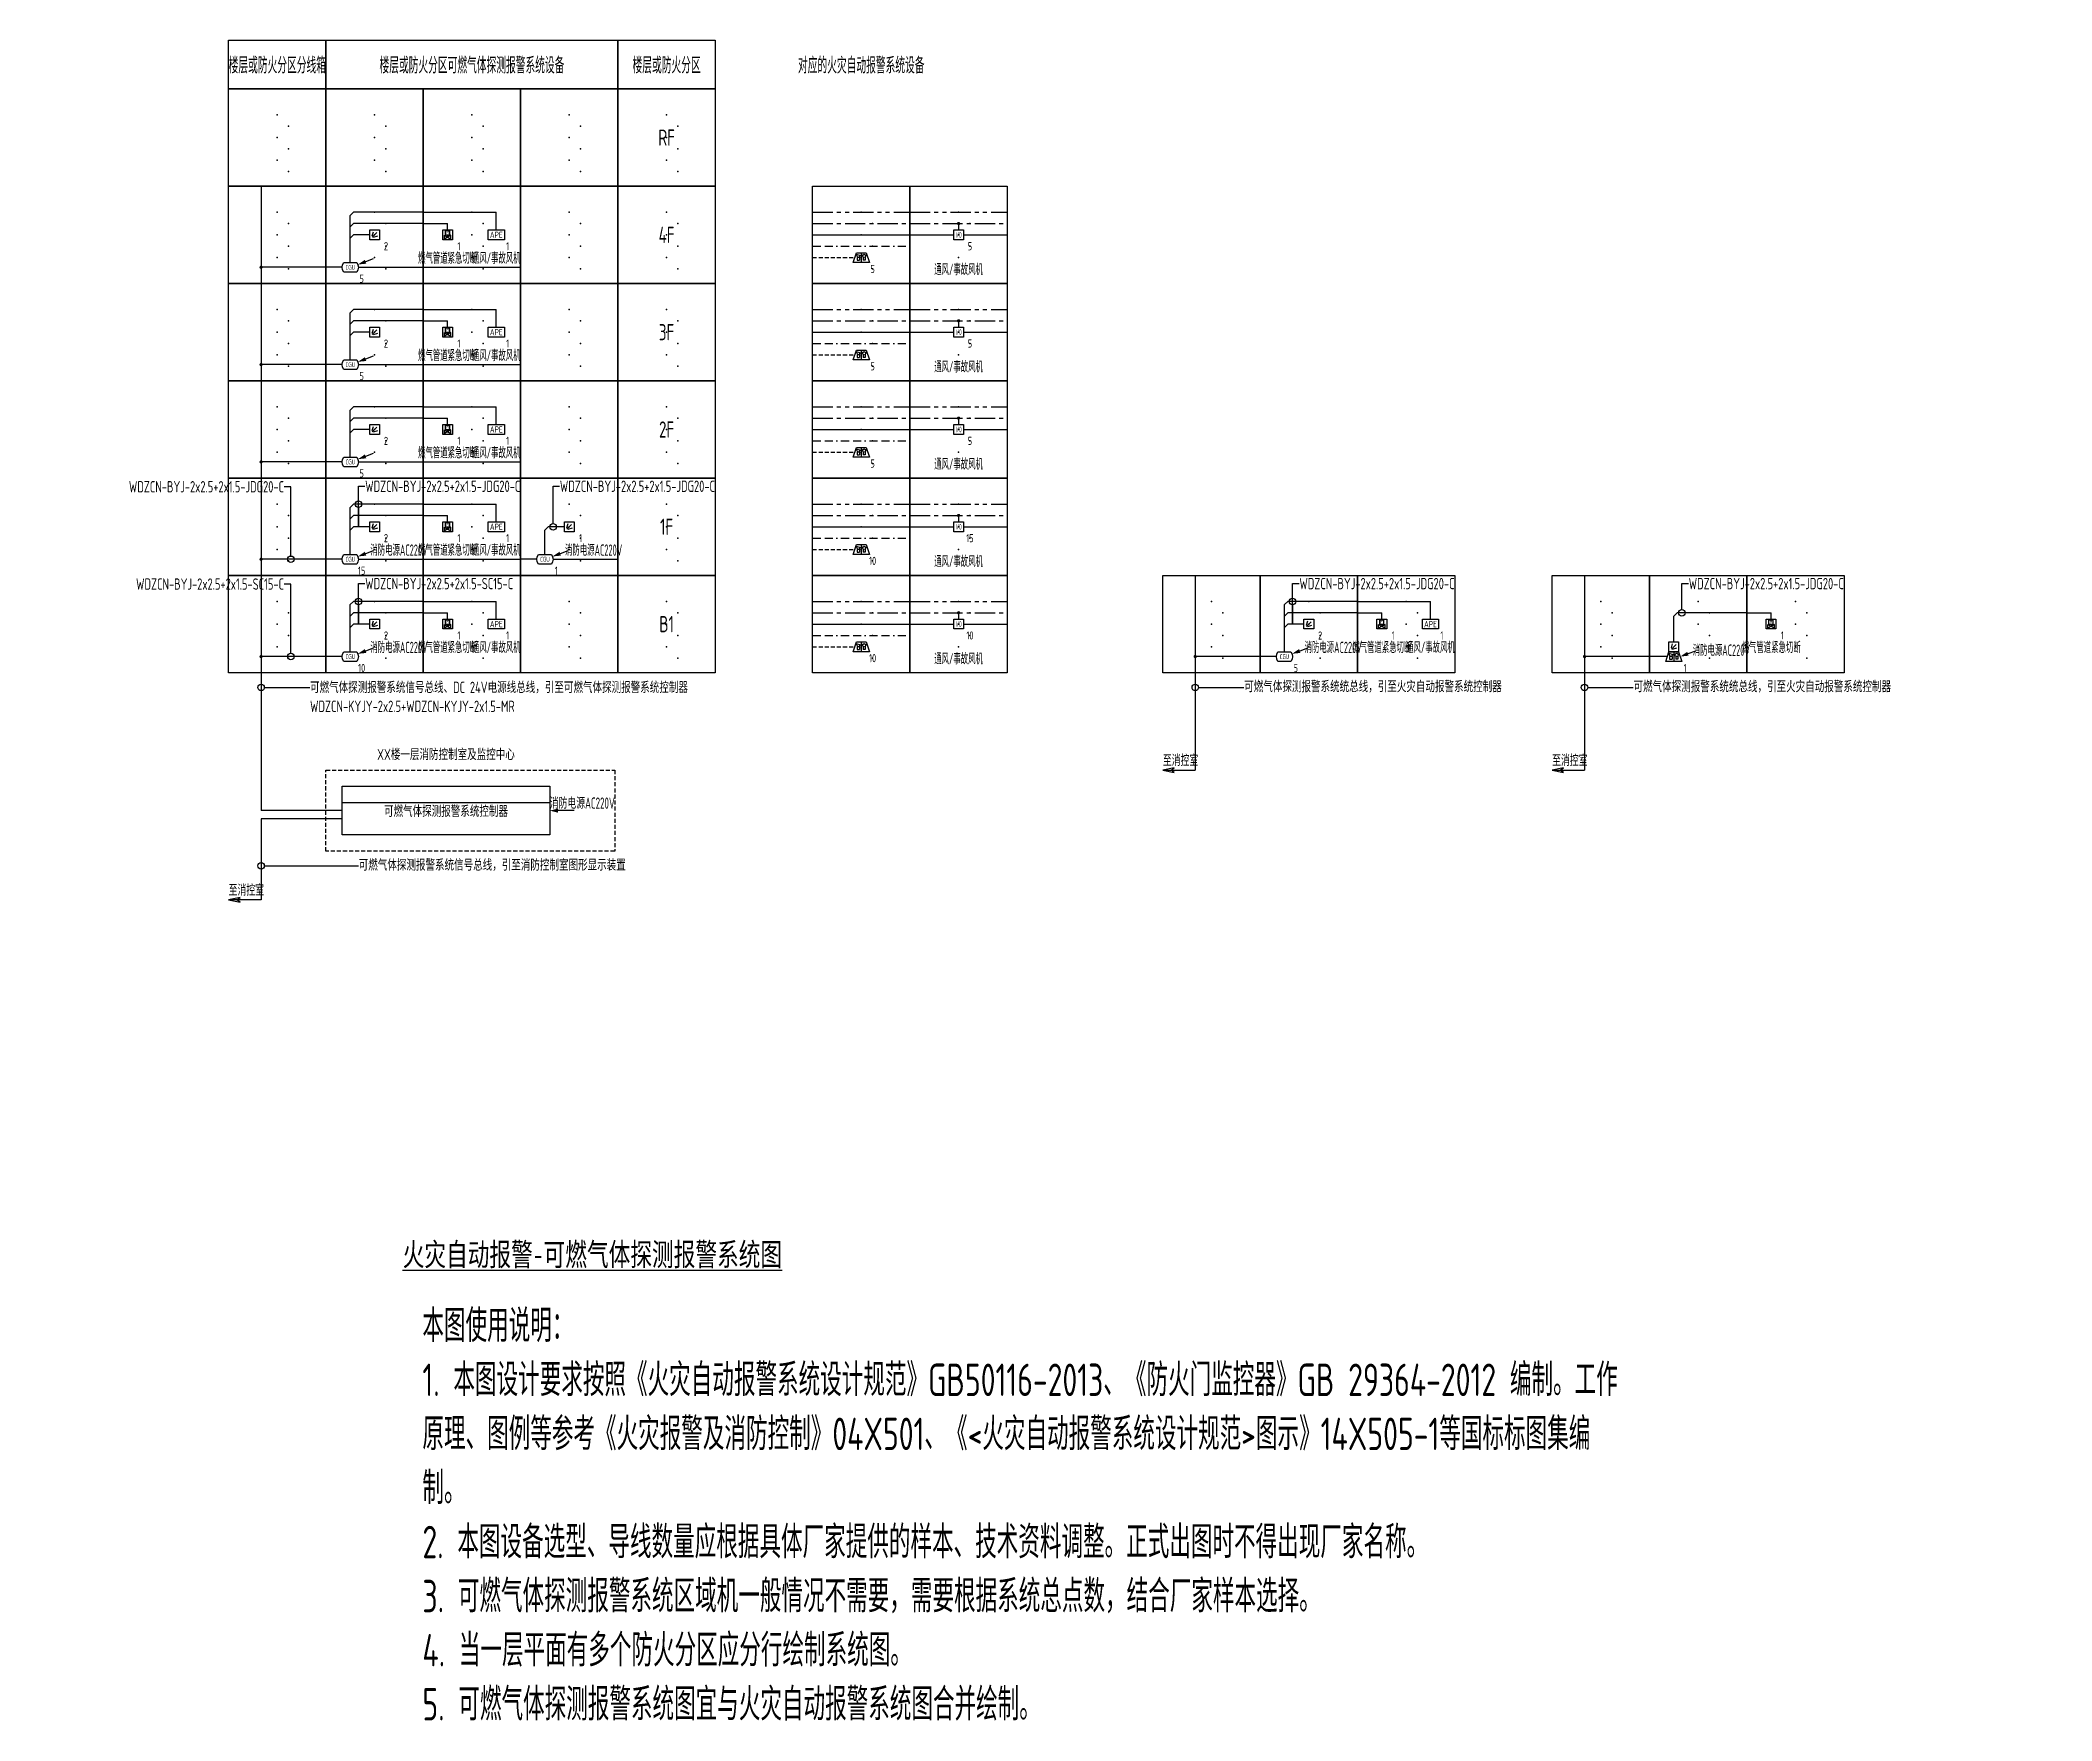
# Model space of a CAD drawing. Header units: millimetres. Extents: x -1040173 to 349982, y -145921 to 298175.
# Drawn here: x 128508 to 190513, y -35307 to 16500 of the extents above; entities that cross this region are included whole.
import ezdxf
from ezdxf import colors
from ezdxf.entities.mleader import LeaderData, LeaderLine
from ezdxf.enums import TextEntityAlignment as Align
from ezdxf.math import Vec2, Vec3

# ---------------------------------------------------------------- set-up
doc = ezdxf.new("R2010")
doc.units = ezdxf.units.MM
doc.header["$LTSCALE"] = 500
doc.header["$MEASUREMENT"] = 0
for name, pattern in [('BORDER', [1.75, 0.5, -0.25, 0.5, -0.25, 0, -0.25]), ('CENTER', [2, 1.25, -0.25, 0.25, -0.25]), ('HIDDEN', [0.375, 0.25, -0.125]), ('PHANTOM', [2.5, 1.25, -0.25, 0.25, -0.25, 0.25, -0.25])]:
    doc.linetypes.add(name, pattern=pattern)
doc.layers.get('0').update_dxf_attribs({"color": 255, "linetype": 'CONTINUOUS'})
for name, color, linetype in [('E-BRST-WIRE', 2, 'BORDER'), ('E-FAS-DEVC', 3, 'CONTINUOUS'), ('E-FAS-WIRE', 4, 'CONTINUOUS'), ('E-FAS-WIRE2', 1, 'CENTER'), ('E-FAS-WIRE3', 4, 'PHANTOM'), ('E-FAS-WIRE5', 4, 'HIDDEN'), ('E-POWR-EQPM', 3, 'CONTINUOUS'), ('E-REQU-DIMS', 30, 'CONTINUOUS'), ('E-UNIV-DIAG', 2, 'CONTINUOUS'), ('E-UNIV-DIAG2', 2, 'HIDDEN'), ('E-UNIV-EL', 140, 'CONTINUOUS'), ('E-UNIV-NOTE', 6, 'CONTINUOUS')]:
    doc.layers.add(name, color=color, linetype=linetype)
doc.styles.add('TH-STYLE1', font='Stfangso_0.ttf', dxfattribs={"width": 0.7})
doc.styles.add('TH-STYLE3', font='tssdeng.shx', dxfattribs={"width": 0.7, "bigfont": 'tssdchn.shx'})

msp = doc.modelspace()

# ---------------------------------------------------------------- texts
at = {"layer": 'E-UNIV-NOTE', "style": 'TH-STYLE3'}
for s, height, width, p in [('楼层或防火分区分线箱', 500, 0.5, (135816, 15750)), ('楼层或防火分区可燃气体探测报警系统设备', 500, 0.5, (141816, 15750)), ('楼层或防火分区', 500, 0.5, (147816, 15750)), ('对应的火灾自动报警系统设备', 500, 0.5, (153816, 15750)), ('RF', 500, 0.7, (147816, 13500)), ('4F', 500, 0.7, (147816, 10500)), ('2', 250, 0.7, (139166, 10150)), ('燃气管道紧急切断', 350, 0.5, (141066, 9800)), ('1', 250, 0.7, (141416, 10150)), ('通风/事故风机', 350, 0.5, (142566, 9800)), ('1', 250, 0.7, (142916, 10150)), ('5', 250, 0.7, (157166, 10150)), ('5', 250, 0.7, (154166, 9450)), ('通风/事故风机', 350, 0.5, (156816, 9450)), ('5', 250, 0.7, (138416, 9150)), ('3F', 500, 0.7, (147816, 7500)), ('2', 250, 0.7, (139166, 7150)), ('燃气管道紧急切断', 350, 0.5, (141066, 6800)), ('1', 250, 0.7, (141416, 7150)), ('通风/事故风机', 350, 0.5, (142566, 6800)), ('1', 250, 0.7, (142916, 7150)), ('5', 250, 0.7, (157166, 7150)), ('5', 250, 0.7, (138416, 6150)), ('5', 250, 0.7, (154166, 6450)), ('通风/事故风机', 350, 0.5, (156816, 6450)), ('2F', 500, 0.7, (147816, 4500)), ('2', 250, 0.7, (139166, 4150)), ('燃气管道紧急切断', 350, 0.5, (141066, 3800)), ('1', 250, 0.7, (141416, 4150)), ('通风/事故风机', 350, 0.5, (142566, 3800)), ('1', 250, 0.7, (142916, 4150)), ('5', 250, 0.7, (157166, 4150)), ('5', 250, 0.7, (138416, 3150)), ('5', 250, 0.7, (154166, 3450)), ('通风/事故风机', 350, 0.5, (156816, 3450)), ('2', 250, 0.7, (139166, 1150)), ('1', 250, 0.7, (141416, 1150)), ('1', 250, 0.7, (142916, 1150)), ('1', 250, 0.7, (145166, 1150)), ('1F', 500, 0.7, (147816, 1500)), ('15', 250, 0.7, (157166, 1150)), ('消防电源AC220V', 350, 0.5, (139566, 800)), ('燃气管道紧急切断', 350, 0.5, (141066, 800)), ('通风/事故风机', 350, 0.5, (142566, 800)), ('消防电源AC220V', 350, 0.5, (145566, 800)), ('通风/事故风机', 350, 0.5, (156816, 450)), ('15', 250, 0.7, (138416, 150)), ('1', 250, 0.7, (144416, 150)), ('10', 250, 0.7, (154166, 450)), ('2', 250, 0.7, (139166, -1850)), ('1', 250, 0.7, (141416, -1850)), ('1', 250, 0.7, (142916, -1850)), ('B1', 500, 0.7, (147816, -1500)), ('10', 250, 0.7, (157166, -1850)), ('2', 250, 0.7, (167962, -1850)), ('1', 250, 0.7, (170212, -1850)), ('1', 250, 0.7, (171712, -1850)), ('1', 250, 0.7, (182212, -1850)), ('消防电源AC220V', 350, 0.5, (139566, -2200)), ('燃气管道紧急切断', 350, 0.5, (141066, -2200)), ('通风/事故风机', 350, 0.5, (142566, -2200)), ('10', 250, 0.7, (154166, -2550)), ('通风/事故风机', 350, 0.5, (156816, -2550)), ('消防电源AC220V', 350, 0.5, (168362, -2200)), ('燃气管道紧急切断', 350, 0.5, (169862, -2200)), ('通风/事故风机', 350, 0.5, (171362, -2200)), ('消防电源AC220V', 350, 0.5, (180327, -2286)), ('燃气管道紧急切断', 350, 0.5, (181862, -2200)), ('10', 250, 0.7, (138416, -2850)), ('5', 250, 0.7, (167212, -2850)), ('1', 250, 0.7, (179212, -2850)), ('消防电源AC220V', 350, 0.6, (145216, -7000)), ('可燃气体探测报警系统控制器', 350, 0.7, (141016, -7250))]:
    msp.add_text(s, height=height, dxfattribs=dict(at, width=width)).set_placement(p, align=Align.MIDDLE)
at = {"layer": 'E-UNIV-NOTE', "style": 'TH-STYLE3', "width": 0.7}
msp.add_text('XX楼一层消防控制室及监控中心', height=350, rotation=360, dxfattribs=at).set_placement((141016, -5500), align=Align.MIDDLE)
at = {"layer": 'E-UNIV-NOTE', "style": 'TH-STYLE3', "width": 0.6}
for p in [(163112, -5700), (175112, -5700), (134316, -9700)]:
    msp.add_text('至消控室', height=350, dxfattribs=at).set_placement(p, align=Align.MIDDLE_LEFT)
at = {"layer": 'E-UNIV-NOTE', "insert": (145528, -20968), "char_height": 700, "attachment_point": 5, "style": 'TH-STYLE1'}
msp.add_mtext('{\\L火灾自动报警-可燃气体探测报警系统图}', dxfattribs=at)
at = {"layer": 'E-UNIV-NOTE', "insert": (140289, -22629), "char_height": 500, "width": 37138.46, "attachment_point": 1, "style": 'TH-STYLE3'}
msp.add_mtext('{\\H2x;本图使用说明：\\P1. 本图设计要求按照《火灾自动报警系统设计规范》GB50116-2013、《防火门监控器》GB 29364-2012 编制。工作原理、图例等参考《火灾报警及消防控制》04X501、《<火灾自动报警系统设计规范>图示》14X505-1等国标标图集编制。\\P2. 本图设备选型、导线数量应根据具体厂家提供的样本、技术资料调整。正式出图时不得出现厂家名称。\\P3. 可燃气体探测报警系统区域机一般情况不需要，需要根据系统总点数，结合厂家样本选择。\\P4. 当一层平面有多个防火分区应分行绘制系统图。\\P5. 可燃气体探测报警系统图宜与火灾自动报警系统图合并绘制。}', dxfattribs=at)

# ---------------------------------------------------------------- blocks, each defined once
blk = doc.blocks.new('E-ES01')
blk.add_lwpolyline([(0, 3000), (3000, 3000), (3000, 0), (0, 0)], close=True)
for p in [(1500, 2200), (1500, 1500), (1850, 1850), (1500, 800), (1850, 1150), (1850, 450)]:
    blk.add_point(p)
blk = doc.blocks.new('E-BCGS110')
blk.add_lwpolyline([(-2, 1.5), (2, 1.5, -0.333333), (2, -1.5), (-2, -1.5, -0.333333)], format="xyb", close=True)
at = {"layer": 'E-UNIV-EL', "style": 'TH-STYLE3', "width": 0.7}
blk.add_attdef('F', text='', height=1.5, dxfattribs=at).set_placement((0, 0), align=Align.MIDDLE)
blk = doc.blocks.new('E-BCGS210')
blk.add_lwpolyline([(-1.5, -1.5), (-1.5, 1.5), (1.5, 1.5), (1.5, -1.5)], close=True)
at = {"layer": 'E-UNIV-EL'}
for p, q in [((-0.71, -0.35), (-0.35, 0.97)), ((-0.71, -0.71), (0.71, 0.71)), ((-0.35, -0.71), (0.97, -0.35))]:
    blk.add_line(p, q, dxfattribs=at)
at = {"layer": 'E-UNIV-EL', "const_width": 0.25}
blk.add_lwpolyline([(-0.62, -0.44, 1), (-0.44, -0.62, 1)], format="xyb", close=True, dxfattribs=at)
blk = doc.blocks.new('E-BFAS621-3')
blk.add_lwpolyline([(-1.5, -1.5), (-1.5, 1.5), (1.5, 1.5), (1.5, -1.5)], close=True)
at = {"layer": 'E-UNIV-EL'}
for p, q in [((-0.65, 1.3), (0.65, 1.3)), ((-0.65, 0), (-0.65, 1.3)), ((-0.65, 0), (0.65, 0)), ((0, 0), (0, -0.7)), ((0.65, 0), (0.65, 1.3))]:
    blk.add_line(p, q, dxfattribs=at)
blk.add_lwpolyline([(1, -1.28), (1, -0.12), (-1, -1.28), (-1, -0.12)], close=True, dxfattribs=at)
at = {"layer": 'E-UNIV-EL', "style": 'TH-STYLE3', "width": 0.7}
blk.add_attdef('F', text='', height=1, dxfattribs=at).set_placement((0, 0.65), align=Align.MIDDLE)
blk = doc.blocks.new('E-BDB004')
blk.add_lwpolyline([(-2.5, -1.5), (-2.5, 1.5), (2.5, 1.5), (2.5, -1.5)], close=True)
at = {"layer": 'E-UNIV-EL', "style": 'TH-STYLE3', "width": 0.7}
blk.add_attdef('BOX', text='', height=2, dxfattribs=at).set_placement((0, 0), align=Align.MIDDLE)
blk = doc.blocks.new('E-BFAS520')
blk.add_lwpolyline([(-1.5, -1.5), (-1.5, 1.5), (1.5, 1.5), (1.5, -1.5)], close=True)
at = {"layer": 'E-UNIV-EL', "style": 'TH-STYLE3', "width": 0.5}
blk.add_attdef('F', text='', height=1.7, dxfattribs=at).set_placement((0, 0), align=Align.MIDDLE)
blk = doc.blocks.new('E-BFAS330')
blk.add_lwpolyline([(-2.5, -1.5), (-1.5, 1.5), (1.5, 1.5), (2.5, -1.5)], close=True)
at = {"layer": 'E-UNIV-EL'}
for p, q in [((-1.56, 1), (-0.24, 0.6)), ((-1.1, 0), (-1.56, 1)), ((-0.5, 0), (-1.3, 0)), ((-1.3, 0), (-1.3, -0.8)), ((-0.7, 0), (-0.24, 0.6)), ((-0.5, 0), (-0.5, -0.8)), ((0, 1.5), (0, -1.5)), ((0.6, 0.1), (0.6, -0.8)), ((1.2, 0.1), (1.2, -0.8)), ((-1.3, -0.8), (-0.5, -0.8)), ((1.2, -0.8), (0.6, -0.8))]:
    blk.add_line(p, q, dxfattribs=at)
blk.add_circle((0.9, 0.5), 0.5, dxfattribs=at)
blk = doc.blocks.new('E-BCGS215')
for points in [[(-2.5, -3), (-1.5, 0), (1.5, 0), (2.5, -3)], [(-1.5, 0), (-1.5, 3), (1.5, 3), (1.5, 0)]]:
    blk.add_lwpolyline(points, close=True)
at = {"layer": 'E-UNIV-EL'}
for p, q in [((-0.71, 1.15), (-0.35, 2.47)), ((-0.71, 0.79), (0.71, 2.21)), ((-0.35, 0.79), (0.97, 1.15)), ((0, 0), (0, -3)), ((-1.56, -0.5), (-0.24, -0.9)), ((-1.1, -1.5), (-1.56, -0.5)), ((-0.5, -1.5), (-1.3, -1.5)), ((-1.3, -1.5), (-1.3, -2.3)), ((-1.3, -2.3), (-0.5, -2.3)), ((-0.7, -1.5), (-0.24, -0.9)), ((-0.5, -1.5), (-0.5, -2.3)), ((0.6, -1.4), (0.6, -2.3)), ((1.2, -2.3), (0.6, -2.3)), ((1.2, -1.4), (1.2, -2.3))]:
    blk.add_line(p, q, dxfattribs=at)
at = {"layer": 'E-UNIV-EL', "const_width": 0.25}
blk.add_lwpolyline([(-0.62, 1.06, 1), (-0.44, 0.88, 1)], format="xyb", close=True, dxfattribs=at)
at = {"layer": 'E-UNIV-EL'}
blk.add_circle((0.9, -1), 0.5, dxfattribs=at)
blk = doc.blocks.new('_DotBlank')
at = {"color": 0, "linetype": 'ByBlock', "lineweight": -2}
blk.add_line((-0.5, 0), (-1, 0), dxfattribs=at)
blk.add_circle((0, 0), 0.5, dxfattribs=at)

# ---------------------------------------------------------------- linework, layer by layer
at = {"layer": 'E-BRST-WIRE'}
for p, q in [((152316, 10150), (155316, 10150)), ((152316, 7150), (155316, 7150)), ((152316, 4150), (155316, 4150)), ((152316, 1150), (155316, 1150)), ((152316, -1850), (155316, -1850))]:
    msp.add_line(p, q, dxfattribs=at)
at = {"layer": 'E-FAS-DEVC'}
for p, q in [((138771, 9757), (138536, 9671)), ((138771, 6757), (138536, 6671)), ((138771, 3757), (138536, 3671)), ((138771, 757), (138536, 671)), ((144771, 757), (144536, 671)), ((138771, -2243), (138536, -2329)), ((167567, -2243), (167332, -2329)), ((179532, -2329), (179297, -2414)), ((137816, -7000), (144216, -7000)), ((144966, -7250), (144466, -7250))]:
    msp.add_line(p, q, dxfattribs=at)
for points in [[(138536, 9671, 125, 0, 0), (138301, 9586, 0, 0, 0)], [(138536, 6671, 125, 0, 0), (138301, 6586, 0, 0, 0)], [(138536, 3671, 125, 0, 0), (138301, 3586, 0, 0, 0)], [(138536, 671, 125, 0, 0), (138301, 586, 0, 0, 0)], [(144536, 671, 125, 0, 0), (144301, 586, 0, 0, 0)], [(138536, -2329, 125, 0, 0), (138301, -2414, 0, 0, 0)], [(167332, -2329, 125, 0, 0), (167097, -2414, 0, 0, 0)], [(179297, -2414, 125, 0, 0), (179062, -2500, 0, 0, 0)], [(144466, -7250, 125, 0, 0), (144216, -7250, 0, 0, 0)]]:
    msp.add_lwpolyline(points, format="xyseb", dxfattribs=at)
msp.add_lwpolyline([(137816, -8000), (137816, -6500), (144216, -6500), (144216, -8000)], close=True, dxfattribs=at)
at = {"layer": 'E-FAS-WIRE'}
for p, q in [((135316, 12000), (135316, 9000)), ((138166, 11200), (138066, 11100)), ((140316, 11200), (138166, 11200)), ((140316, 11200), (142566, 11200)), ((142566, 10650), (142566, 11200)), ((138066, 10400), (138066, 11100)), ((138066, 10750), (138166, 10850)), ((140316, 10850), (138166, 10850)), ((140316, 10850), (141066, 10850)), ((141066, 10650), (141066, 10850)), ((156816, 10850), (156816, 10650)), ((138066, 10400), (138166, 10500)), ((138066, 9650), (138066, 10400)), ((138666, 10500), (138166, 10500)), ((152316, 10500), (155316, 10500)), ((155316, 10500), (156666, 10500)), ((156966, 10500), (158316, 10500)), ((137316, 9500), (135316, 9500)), ((137816, 9500), (137316, 9500)), ((138316, 9500), (140316, 9500)), ((140316, 9500), (143316, 9500)), ((135316, 9000), (135316, 6000)), ((138166, 8200), (138066, 8100)), ((138066, 7400), (138066, 8100)), ((140316, 8200), (138166, 8200)), ((140316, 8200), (142566, 8200)), ((142566, 7650), (142566, 8200)), ((138066, 7750), (138166, 7850)), ((138066, 7400), (138166, 7500)), ((140316, 7850), (138166, 7850)), ((138666, 7500), (138166, 7500)), ((140316, 7850), (141066, 7850)), ((141066, 7650), (141066, 7850)), ((152316, 7500), (155316, 7500)), ((155316, 7500), (156666, 7500)), ((156816, 7850), (156816, 7650)), ((156966, 7500), (158316, 7500)), ((138066, 6650), (138066, 7400)), ((137316, 6500), (135316, 6500)), ((137816, 6500), (137316, 6500)), ((138316, 6500), (140316, 6500)), ((140316, 6500), (143316, 6500)), ((135316, 6000), (135316, 3000)), ((138166, 5200), (138066, 5100)), ((138066, 4400), (138066, 5100)), ((140316, 5200), (138166, 5200)), ((140316, 5200), (142566, 5200)), ((142566, 4650), (142566, 5200)), ((138066, 4750), (138166, 4850)), ((138066, 4400), (138166, 4500)), ((138066, 3650), (138066, 4400)), ((140316, 4850), (138166, 4850)), ((138666, 4500), (138166, 4500)), ((140316, 4850), (141066, 4850)), ((141066, 4650), (141066, 4850)), ((152316, 4500), (155316, 4500)), ((155316, 4500), (156666, 4500)), ((156816, 4850), (156816, 4650)), ((156966, 4500), (158316, 4500)), ((137316, 3500), (135316, 3500)), ((137316, 3500), (136066, 3500)), ((137816, 3500), (137316, 3500)), ((138316, 3500), (140316, 3500)), ((140316, 3500), (143316, 3500)), ((135316, 3000), (135316, 0)), ((138166, 2200), (138066, 2100)), ((138066, 1400), (138066, 2100)), ((140316, 2200), (138166, 2200)), ((140316, 2200), (142566, 2200)), ((142566, 1650), (142566, 2200)), ((138066, 1750), (138166, 1850)), ((138066, 1400), (138166, 1500)), ((138066, 650), (138066, 1400)), ((140316, 1850), (138166, 1850)), ((138666, 1500), (138166, 1500)), ((140316, 1850), (141066, 1850)), ((141066, 1650), (141066, 1850)), ((144066, 1400), (144166, 1500)), ((144066, 650), (144066, 1400)), ((144666, 1500), (144166, 1500)), ((152316, 1500), (155316, 1500)), ((155316, 1500), (156666, 1500)), ((156816, 1850), (156816, 1650)), ((156966, 1500), (158316, 1500)), ((137316, 500), (135316, 500)), ((137316, 500), (136066, 500)), ((137816, 500), (137316, 500)), ((138316, 500), (140316, 500)), ((140316, 500), (143316, 500)), ((143816, 500), (143316, 500)), ((144316, 500), (146316, 500)), ((135316, 0), (135316, -3000)), ((164112, 0), (164112, -3000)), ((176112, 0), (176112, -3000)), ((138166, -800), (138066, -900)), ((138066, -1600), (138066, -900)), ((138066, -1250), (138166, -1150)), ((140316, -800), (138166, -800)), ((140316, -1150), (138166, -1150)), ((140316, -800), (142566, -800)), ((140316, -1150), (141066, -1150)), ((141066, -1350), (141066, -1150)), ((142566, -1350), (142566, -800)), ((156816, -1150), (156816, -1350)), ((166962, -800), (166862, -900)), ((166862, -1600), (166862, -900)), ((166862, -1250), (166962, -1150)), ((169112, -800), (166962, -800)), ((169112, -1150), (166962, -1150)), ((169112, -800), (171362, -800)), ((169112, -1150), (169862, -1150)), ((169862, -1350), (169862, -1150)), ((171362, -1350), (171362, -800)), ((178862, -1250), (178962, -1150)), ((181112, -1150), (178962, -1150)), ((181112, -1150), (181862, -1150)), ((181862, -1350), (181862, -1150)), ((138066, -1600), (138166, -1500)), ((138066, -2350), (138066, -1600)), ((138666, -1500), (138166, -1500)), ((152316, -1500), (155316, -1500)), ((155316, -1500), (156666, -1500)), ((156966, -1500), (158316, -1500)), ((166862, -1600), (166962, -1500)), ((166862, -2350), (166862, -1600)), ((167462, -1500), (166962, -1500)), ((178862, -2050), (178862, -1250)), ((137316, -2500), (135316, -2500)), ((135316, -3000), (135316, -7250)), ((137816, -2500), (137316, -2500)), ((166112, -2500), (164112, -2500)), ((164112, -3000), (164112, -6000)), ((166612, -2500), (166112, -2500)), ((178112, -2500), (176112, -2500)), ((176112, -3000), (176112, -6000)), ((178662, -2500), (178112, -2500)), ((163112, -6000), (164112, -6000)), ((175112, -6000), (176112, -6000)), ((137816, -7250), (135316, -7250)), ((137816, -7500), (135316, -7500)), ((135316, -7500), (135316, -10000)), ((135316, -10000), (134316, -10000))]:
    msp.add_line(p, q, dxfattribs=at)
at = {"layer": 'E-FAS-WIRE', "const_width": 50}
for points in [[(156791, 10850, 1), (156841, 10850, 1)], [(135291, 9500, 1), (135341, 9500, 1)], [(156791, 7850, 1), (156841, 7850, 1)], [(135291, 6500, 1), (135341, 6500, 1)], [(156791, 4850, 1), (156841, 4850, 1)], [(135291, 3500, 1), (135341, 3500, 1)], [(156791, 1850, 1), (156841, 1850, 1)], [(135291, 500, 1), (135341, 500, 1)], [(156791, -1150, 1), (156841, -1150, 1)], [(135291, -2500, 1), (135341, -2500, 1)], [(164087, -2500, 1), (164137, -2500, 1)], [(176087, -2500, 1), (176137, -2500, 1)]]:
    msp.add_lwpolyline(points, format="xyb", close=True, dxfattribs=at)
at = {"layer": 'E-FAS-WIRE'}
for points in [[(163112, -6000), (163465, -6075), (163365, -6000), (163465, -5925), (163112, -6000)], [(175112, -6000), (175465, -6075), (175365, -6000), (175465, -5925), (175112, -6000)], [(134316, -10000), (134669, -10075), (134569, -10000), (134669, -9925), (134316, -10000)]]:
    msp.add_lwpolyline(points, dxfattribs=at)
at = {"layer": 'E-FAS-WIRE2'}
for p, q in [((152316, 10850), (155316, 10850)), ((155316, 10850), (158316, 10850)), ((152316, 7850), (155316, 7850)), ((155316, 7850), (158316, 7850)), ((152316, 4850), (155316, 4850)), ((155316, 4850), (158316, 4850)), ((152316, 1850), (155316, 1850)), ((155316, 1850), (158316, 1850)), ((152316, -1150), (155316, -1150)), ((155316, -1150), (158316, -1150))]:
    msp.add_line(p, q, dxfattribs=at)
at = {"layer": 'E-FAS-WIRE3'}
for p, q in [((152316, 11200), (155316, 11200)), ((155316, 11200), (158316, 11200)), ((152316, 8200), (155316, 8200)), ((155316, 8200), (158316, 8200)), ((152316, 5200), (155316, 5200)), ((155316, 5200), (158316, 5200)), ((152316, 2200), (155316, 2200)), ((155316, 2200), (158316, 2200)), ((152316, -800), (155316, -800)), ((155316, -800), (158316, -800))]:
    msp.add_line(p, q, dxfattribs=at)
at = {"layer": 'E-FAS-WIRE5'}
for p, q in [((152316, 9800), (153616, 9800)), ((152316, 6800), (153616, 6800)), ((152316, 3800), (153616, 3800)), ((152316, 800), (153616, 800)), ((152316, -2200), (153616, -2200))]:
    msp.add_line(p, q, dxfattribs=at)
at = {"layer": 'E-UNIV-DIAG'}
for points in [[(134316, 16500), (137316, 16500), (137316, 15000), (134316, 15000)], [(137316, 16500), (146316, 16500), (146316, 15000), (137316, 15000)], [(146316, 16500), (149316, 16500), (149316, 15000), (146316, 15000)]]:
    msp.add_lwpolyline(points, close=True, dxfattribs=at)
at = {"layer": 'E-UNIV-DIAG2'}
msp.add_lwpolyline([(137316, -8500), (137316, -6000), (146216, -6000), (146216, -8500)], close=True, dxfattribs=at)
at = {"layer": 'E-UNIV-NOTE'}
msp.add_line((138316, -675), (138316, -250), dxfattribs=at)

# ---------------------------------------------------------------- block references
at = {"layer": 'E-FAS-DEVC', "xscale": 100, "yscale": 100, "zscale": 100}
for name, p in [('E-BCGS210', (138816, 10500)), ('E-BFAS330', (153816, 9800)), ('E-BCGS210', (138816, 7500)), ('E-BFAS330', (153816, 6800)), ('E-BCGS210', (138816, 4500)), ('E-BFAS330', (153816, 3800)), ('E-BCGS210', (138816, 1500)), ('E-BCGS210', (144816, 1500)), ('E-BFAS330', (153816, 800)), ('E-BCGS210', (138816, -1500)), ('E-BCGS210', (167612, -1500)), ('E-BFAS330', (153816, -2200)), ('E-BCGS215', (178862, -2350))]:
    msp.add_blockref(name, p, dxfattribs=at)
at = {"layer": 'E-FAS-DEVC'}
ref = msp.add_blockref('E-BFAS621-3', (141066, 10500), dxfattribs=dict(at, xscale=100, yscale=100, zscale=100))
ref.add_attrib('F', 'M', dxfattribs={"layer": 'E-UNIV-EL', "height": 100, "style": 'TH-STYLE3', "width": 0.7}).set_placement((141066, 10575), align=Align.MIDDLE)
at = {"layer": 'E-FAS-DEVC', "xscale": 100, "yscale": 100, "zscale": 100}
for name, p, values in [('E-BFAS520', (156816, 10500), {'F': 'I/O'}), ('E-BCGS110', (138066, 9500), {'F': 'CGU'}), ('E-BFAS520', (156816, 7500), {'F': 'I/O'}), ('E-BCGS110', (138066, 6500), {'F': 'CGU'}), ('E-BFAS520', (156816, 4500), {'F': 'I/O'}), ('E-BCGS110', (138066, 3500), {'F': 'CGU'}), ('E-BFAS520', (156816, 1500), {'F': 'I/O'}), ('E-BCGS110', (138066, 500), {'F': 'CGU'}), ('E-BCGS110', (144066, 500), {'F': 'CGU'}), ('E-BFAS520', (156816, -1500), {'F': 'I/O'}), ('E-BCGS110', (138066, -2500), {'F': 'CGU'}), ('E-BCGS110', (166862, -2500), {'F': 'CGU'})]:
    msp.add_blockref(name, p, dxfattribs=at).add_auto_attribs(values)
at = {"layer": 'E-FAS-DEVC'}
ref = msp.add_blockref('E-BFAS621-3', (141066, 7500), dxfattribs=dict(at, xscale=100, yscale=100, zscale=100))
ref.add_attrib('F', 'M', dxfattribs={"layer": 'E-UNIV-EL', "height": 100, "style": 'TH-STYLE3', "width": 0.7}).set_placement((141066, 7575), align=Align.MIDDLE)
ref = msp.add_blockref('E-BFAS621-3', (141066, 4500), dxfattribs=dict(at, xscale=100, yscale=100, zscale=100))
ref.add_attrib('F', 'M', dxfattribs={"layer": 'E-UNIV-EL', "height": 100, "style": 'TH-STYLE3', "width": 0.7}).set_placement((141066, 4575), align=Align.MIDDLE)
ref = msp.add_blockref('E-BFAS621-3', (141066, 1500), dxfattribs=dict(at, xscale=100, yscale=100, zscale=100))
ref.add_attrib('F', 'M', dxfattribs={"layer": 'E-UNIV-EL', "height": 100, "style": 'TH-STYLE3', "width": 0.7}).set_placement((141066, 1575), align=Align.MIDDLE)
ref = msp.add_blockref('E-BFAS621-3', (141066, -1500), dxfattribs=dict(at, xscale=100, yscale=100, zscale=100))
ref.add_attrib('F', 'M', dxfattribs={"layer": 'E-UNIV-EL', "height": 100, "style": 'TH-STYLE3', "width": 0.7}).set_placement((141066, -1425), align=Align.MIDDLE)
ref = msp.add_blockref('E-BFAS621-3', (169862, -1500), dxfattribs=dict(at, xscale=100, yscale=100, zscale=100))
ref.add_attrib('F', 'M', dxfattribs={"layer": 'E-UNIV-EL', "height": 100, "style": 'TH-STYLE3', "width": 0.7}).set_placement((169862, -1425), align=Align.MIDDLE)
ref = msp.add_blockref('E-BFAS621-3', (181862, -1500), dxfattribs=dict(at, xscale=100, yscale=100, zscale=100))
ref.add_attrib('F', 'M', dxfattribs={"layer": 'E-UNIV-EL', "height": 100, "style": 'TH-STYLE3', "width": 0.7}).set_placement((181862, -1425), align=Align.MIDDLE)
at = {"layer": 'E-POWR-EQPM', "xscale": 100, "yscale": 100, "zscale": 100}
for p in [(142566, 10500), (142566, 7500), (142566, 4500), (142566, 1500), (142566, -1500), (171362, -1500)]:
    msp.add_blockref('E-BDB004', p, dxfattribs=at).add_auto_attribs({'BOX': 'APE'})
at = {"layer": 'E-UNIV-DIAG'}
for p in [(134316, 12000), (137316, 12000), (140316, 12000), (143316, 12000), (146316, 12000), (134316, 9000), (137316, 9000), (140316, 9000), (143316, 9000), (146316, 9000), (152316, 9000), (155316, 9000), (134316, 6000), (137316, 6000), (140316, 6000), (143316, 6000), (146316, 6000), (152316, 6000), (155316, 6000), (134316, 3000), (137316, 3000), (140316, 3000), (143316, 3000), (146316, 3000), (152316, 3000), (155316, 3000), (134316, 0), (137316, 0), (140316, 0), (143316, 0), (146316, 0), (152316, 0), (155316, 0), (134316, -3000), (137316, -3000), (140316, -3000), (143316, -3000), (146316, -3000), (152316, -3000), (155316, -3000), (163112, -3000), (166112, -3000), (169112, -3000), (175112, -3000), (178112, -3000), (181112, -3000)]:
    msp.add_blockref('E-ES01', p, dxfattribs=at)

msp.set_redraw_order([(e.dxf.handle, doc.entitydb.next_handle()) for e in msp.query("TEXT MTEXT ATTDEF DIMENSION ARC_DIMENSION")])  # texts and dimensions are drawn at this point

# ---------------------------------------------------------------- leaders
at = {"layer": 'E-REQU-DIMS'}
ml = msp.add_multileader_mtext('Standard', dxfattribs=at)
ml.set_content('WDZCN-BYJ-2x2.5+2x1.5-JDG20-C', color=6, style='TH-STYLE3')
ml.set_leader_properties()
ml.set_arrow_properties(name='DOTBLANK')
ml.build(insert=Vec2(0, 0))
ml.multileader.update_dxf_attribs({"dogleg_length": 2, "arrow_head_size": 200, "scale": 100})
ctx = ml.context
ctx.base_point, ctx.scale, ctx.char_height, ctx.arrow_head_size, ctx.landing_gap_size, ctx.plane_origin = Vec3(130530, 2735), 100, 350, 200, 9, Vec3(135949, 4539)
ctx.text_align_type = 2
notes = []
notes.append((ctx, [(0, (1, 1, 0), (136232, 2735), (-1, 0), 200, [(1, [(136232, 500)], 0, [])])]))
ctx.mtext.insert, ctx.mtext.alignment, ctx.mtext.flow_direction = Vec3(136023, 2910), 3, 5
ml = msp.add_multileader_mtext('Standard', dxfattribs=at)
ml.set_content('WDZCN-BYJ-2x2.5+2x1.5-JDG20-C', color=6, style='TH-STYLE3')
ml.set_leader_properties()
ml.set_arrow_properties(name='DOTBLANK')
ml.build(insert=Vec2(0, 0))
ml.multileader.update_dxf_attribs({"dogleg_length": 2, "arrow_head_size": 200, "scale": 100})
ctx = ml.context
ctx.base_point, ctx.scale, ctx.char_height, ctx.arrow_head_size, ctx.landing_gap_size, ctx.plane_origin = Vec3(138516, 2750), 100, 350, 200, 9, Vec3(138599, 4204)
notes.append((ctx, [(0, (1, 1, 0), (138316, 2750), (1, 0), 200, [(2, [(138316, 2200), (138316, 1850), (138316, 1500)], 0, [])])]))
ctx.mtext.insert, ctx.mtext.flow_direction = Vec3(138525, 2925), 5
ml = msp.add_multileader_mtext('Standard', dxfattribs=at)
ml.set_content('WDZCN-BYJ-2x2.5+2x1.5-JDG20-C', color=6, style='TH-STYLE3')
ml.set_leader_properties()
ml.set_arrow_properties(name='DOTBLANK')
ml.build(insert=Vec2(0, 0))
ml.multileader.update_dxf_attribs({"dogleg_length": 2, "arrow_head_size": 200, "scale": 100})
ctx = ml.context
ctx.base_point, ctx.scale, ctx.char_height, ctx.arrow_head_size, ctx.landing_gap_size, ctx.plane_origin = Vec3(144516, 2750), 100, 350, 200, 9, Vec3(144599, 4204)
notes.append((ctx, [(0, (1, 1, 0), (144316, 2750), (1, 0), 200, [(0, [(144316, 1500)], 0, [])])]))
ctx.mtext.insert, ctx.mtext.flow_direction = Vec3(144525, 2925), 5
ml = msp.add_multileader_mtext('Standard', dxfattribs=at)
ml.set_content('WDZCN-BYJ-2x2.5+2x1.5-SC15-C', color=6, style='TH-STYLE3')
ml.set_leader_properties()
ml.set_arrow_properties(name='DOTBLANK')
ml.build(insert=Vec2(0, 0))
ml.multileader.update_dxf_attribs({"dogleg_length": 2, "arrow_head_size": 200, "scale": 100})
ctx = ml.context
ctx.base_point, ctx.scale, ctx.char_height, ctx.arrow_head_size, ctx.landing_gap_size, ctx.plane_origin = Vec3(130690, -265), 100, 350, 200, 9, Vec3(135949, 1539)
ctx.text_align_type = 2
notes.append((ctx, [(0, (1, 1, 0), (136232, -265), (-1, 0), 200, [(1, [(136232, -2500)], 0, [])])]))
ctx.mtext.insert, ctx.mtext.alignment, ctx.mtext.flow_direction = Vec3(136023, -90), 3, 5
ml = msp.add_multileader_mtext('Standard', dxfattribs=at)
ml.set_content('WDZCN-BYJ-2x2.5+2x1.5-SC15-C', color=6, style='TH-STYLE3')
ml.set_leader_properties()
ml.set_arrow_properties(name='DOTBLANK')
ml.build(insert=Vec2(0, 0))
ml.multileader.update_dxf_attribs({"dogleg_length": 2, "arrow_head_size": 200, "scale": 100})
ctx = ml.context
ctx.base_point, ctx.scale, ctx.char_height, ctx.arrow_head_size, ctx.landing_gap_size, ctx.plane_origin = Vec3(138516, -250), 100, 350, 200, 9, Vec3(138599, 1204)
notes.append((ctx, [(0, (1, 1, 0), (138316, -250), (1, 0), 200, [(2, [(138316, -800), (138316, -1150), (138316, -1500)], 0, [])])]))
ctx.mtext.insert, ctx.mtext.flow_direction = Vec3(138525, -75), 5
ml = msp.add_multileader_mtext('Standard', dxfattribs=at)
ml.set_content('WDZCN-BYJ-2x2.5+2x1.5-JDG20-C', color=6, style='TH-STYLE3')
ml.set_leader_properties()
ml.set_arrow_properties(name='DOTBLANK')
ml.build(insert=Vec2(0, 0))
ml.multileader.update_dxf_attribs({"dogleg_length": 2, "arrow_head_size": 200, "scale": 100})
ctx = ml.context
ctx.base_point, ctx.scale, ctx.char_height, ctx.arrow_head_size, ctx.landing_gap_size, ctx.plane_origin = Vec3(167312, -250), 100, 350, 200, 9, Vec3(167395, 1204)
notes.append((ctx, [(0, (1, 1, 0), (167112, -250), (1, 0), 200, [(2, [(167112, -800), (167112, -1150), (167112, -1500)], 0, [])])]))
ctx.mtext.insert, ctx.mtext.flow_direction = Vec3(167321, -75), 5
ml = msp.add_multileader_mtext('Standard', dxfattribs=at)
ml.set_content('WDZCN-BYJ-2x2.5+2x1.5-JDG20-C', color=6, style='TH-STYLE3')
ml.set_leader_properties()
ml.set_arrow_properties(name='DOTBLANK')
ml.build(insert=Vec2(0, 0))
ml.multileader.update_dxf_attribs({"dogleg_length": 2, "arrow_head_size": 200, "scale": 100})
ctx = ml.context
ctx.base_point, ctx.scale, ctx.char_height, ctx.arrow_head_size, ctx.landing_gap_size, ctx.plane_origin = Vec3(179312, -250), 100, 350, 200, 9, Vec3(179395, 1204)
notes.append((ctx, [(0, (1, 1, 0), (179112, -250), (1, 0), 200, [(0, [(179112, -1150)], 0, [])])]))
ctx.mtext.insert, ctx.mtext.flow_direction = Vec3(179321, -75), 5
ml = msp.add_multileader_mtext('Standard', dxfattribs=at)
ml.set_content('可燃气体探测报警系统信号总线、DC 24V电源线总线，引至可燃气体探测报警系统控制器\\PWDZCN-KYJY-2x2.5+WDZCN-KYJY-2x1.5-MR', color=6, style='TH-STYLE3')
ml.set_leader_properties()
ml.set_arrow_properties(name='DOTBLANK')
ml.build(insert=Vec2(0, 0))
ml.multileader.update_dxf_attribs({"dogleg_length": 2, "arrow_head_size": 200, "scale": 100})
ctx = ml.context
ctx.base_point, ctx.scale, ctx.char_height, ctx.arrow_head_size, ctx.landing_gap_size, ctx.plane_origin = Vec3(136816, -3450), 100, 350, 200, 9, Vec3(138599, -1996)
notes.append((ctx, [(0, (1, 1, 0), (136616, -3450), (1, 0), 200, [(1, [(135316, -3450)], 0, [])])]))
ctx.mtext.insert, ctx.mtext.flow_direction = Vec3(136825, -3275), 5
ml = msp.add_multileader_mtext('Standard', dxfattribs=at)
ml.set_content('可燃气体探测报警系统统总线，引至火灾自动报警系统控制器', color=6, style='TH-STYLE3')
ml.set_leader_properties()
ml.set_arrow_properties(name='DOTBLANK')
ml.build(insert=Vec2(0, 0))
ml.multileader.update_dxf_attribs({"dogleg_length": 2, "arrow_head_size": 200, "scale": 100})
ctx = ml.context
ctx.base_point, ctx.scale, ctx.char_height, ctx.arrow_head_size, ctx.landing_gap_size, ctx.plane_origin = Vec3(165612, -3450), 100, 350, 200, 9, Vec3(167395, -1996)
notes.append((ctx, [(0, (1, 1, 0), (165412, -3450), (1, 0), 200, [(1, [(164112, -3450)], 0, [])])]))
ctx.mtext.insert, ctx.mtext.flow_direction = Vec3(165621, -3250), 5
ml = msp.add_multileader_mtext('Standard', dxfattribs=at)
ml.set_content('可燃气体探测报警系统统总线，引至火灾自动报警系统控制器', color=6, style='TH-STYLE3')
ml.set_leader_properties()
ml.set_arrow_properties(name='DOTBLANK')
ml.build(insert=Vec2(0, 0))
ml.multileader.update_dxf_attribs({"dogleg_length": 2, "arrow_head_size": 200, "scale": 100})
ctx = ml.context
ctx.base_point, ctx.scale, ctx.char_height, ctx.arrow_head_size, ctx.landing_gap_size, ctx.plane_origin = Vec3(177612, -3450), 100, 350, 200, 9, Vec3(179395, -1996)
notes.append((ctx, [(0, (1, 1, 0), (177412, -3450), (1, 0), 200, [(1, [(176112, -3450)], 0, [])])]))
ctx.mtext.insert, ctx.mtext.flow_direction = Vec3(177621, -3250), 5
ml = msp.add_multileader_mtext('Standard', dxfattribs=at)
ml.set_content('可燃气体探测报警系统信号总线，引至消防控制室图形显示装置', color=6, style='TH-STYLE3')
ml.set_leader_properties()
ml.set_arrow_properties(name='DOTBLANK')
ml.build(insert=Vec2(0, 0))
ml.multileader.update_dxf_attribs({"dogleg_length": 2, "arrow_head_size": 200, "scale": 100})
ctx = ml.context
ctx.base_point, ctx.scale, ctx.char_height, ctx.arrow_head_size, ctx.landing_gap_size, ctx.plane_origin = Vec3(138316, -8950), 100, 350, 200, 9, Vec3(138599, -7496)
notes.append((ctx, [(0, (1, 1, 0), (138116, -8950), (1, 0), 200, [(1, [(135316, -8950)], 0, [])])]))
ctx.mtext.insert, ctx.mtext.flow_direction = Vec3(138325, -8750), 5
for ctx, leaders in notes:
    for number, flags, end, landing, length, lines in leaders:
        leader = LeaderData()
        leader.index, (leader.has_last_leader_line, leader.has_dogleg_vector, leader.attachment_direction) = number, flags
        leader.last_leader_point, leader.dogleg_vector, leader.dogleg_length = Vec3(end), Vec3(landing), length
        for number, points, colour, breaks in lines:
            line = LeaderLine()
            line.index, line.vertices, line.color, line.breaks = number, Vec3.list(points), colors.encode_raw_color(colour), breaks
            leader.lines.append(line)
        ctx.leaders.append(leader)

doc.saveas('drawing.dxf')
